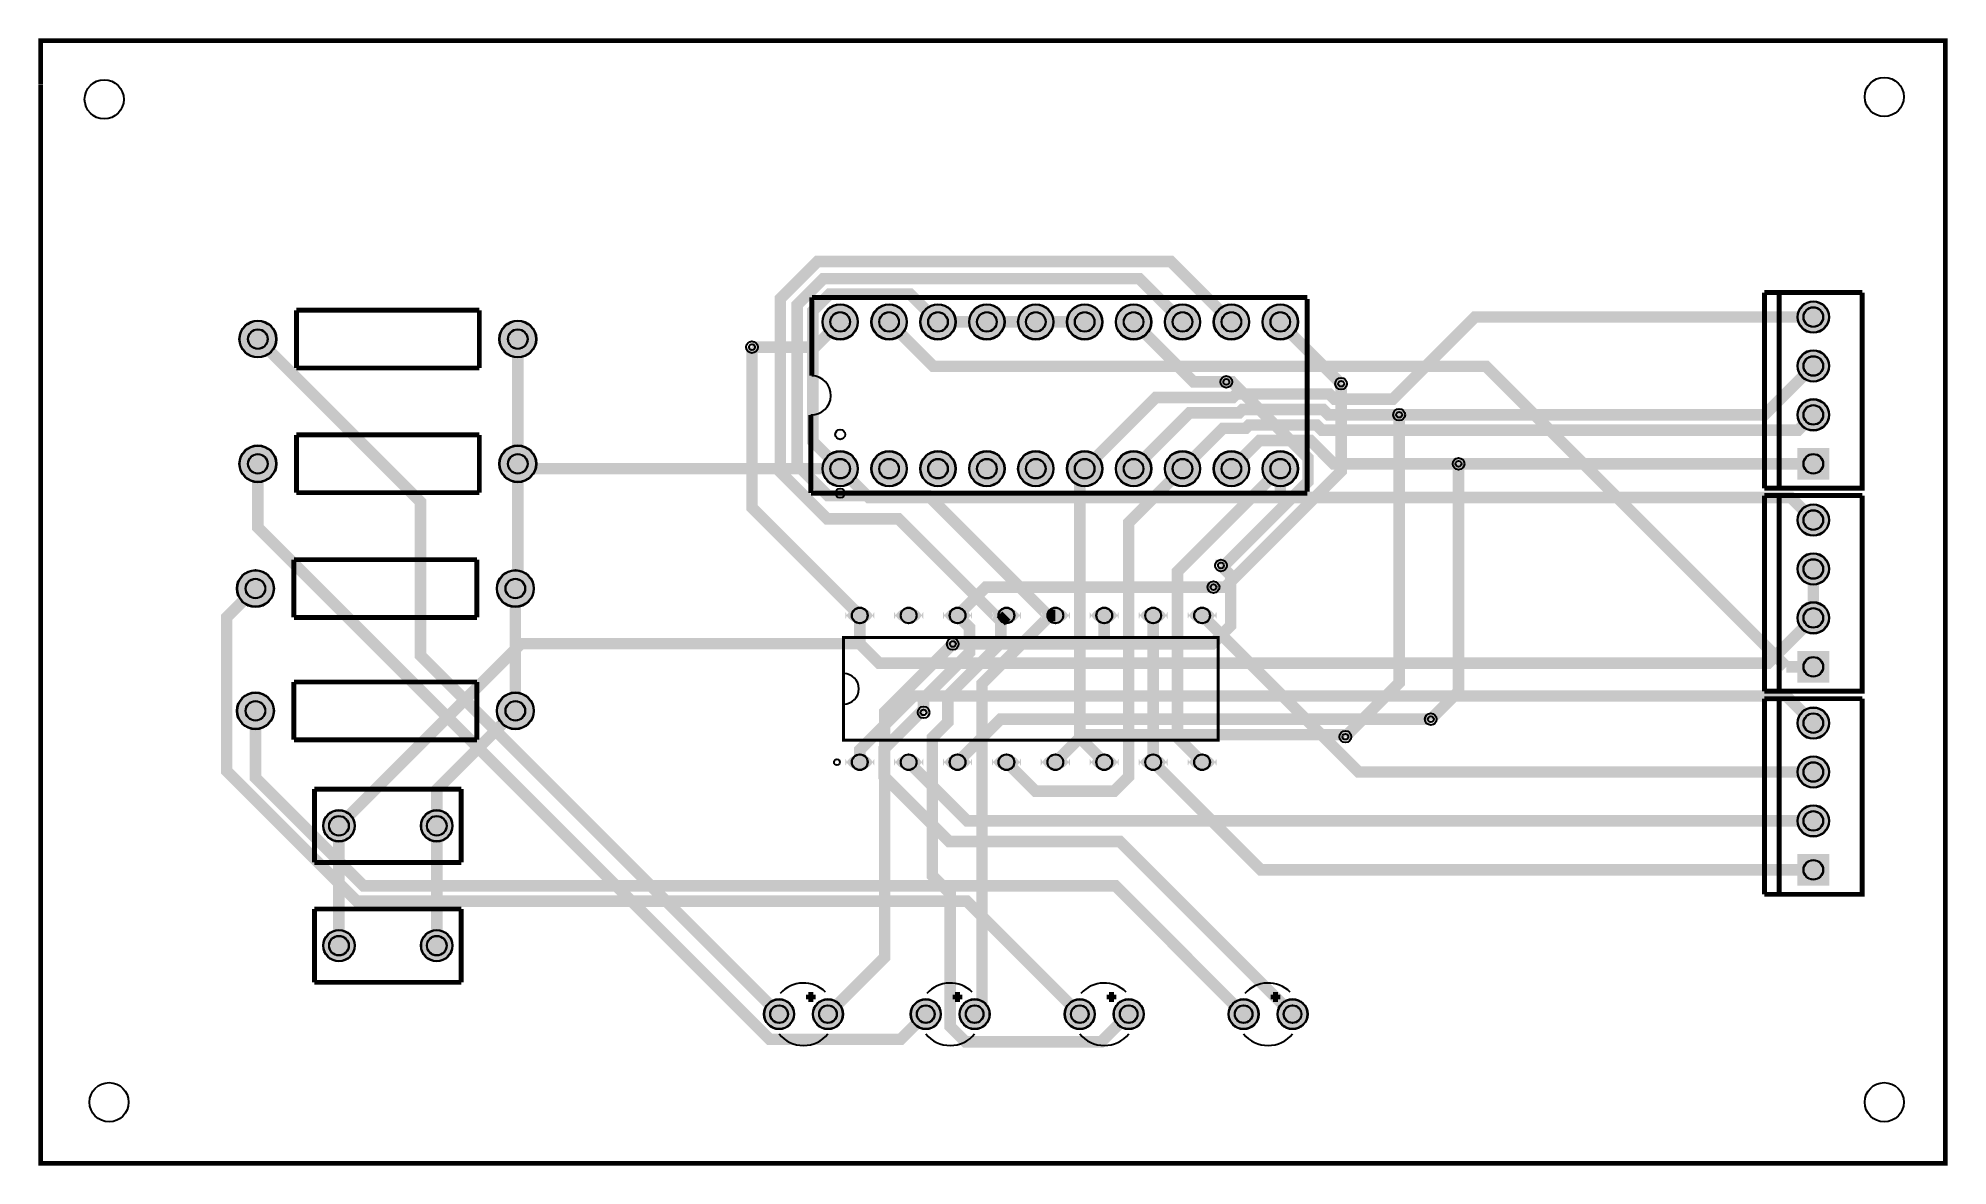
# Model space of a CAD drawing. Header units: millimetres. Extents: x -6.9 to 92.3, y -3.6 to 55.
import ezdxf

# ---------------------------------------------------------------- set-up
doc = ezdxf.new("R2010")
doc.units = ezdxf.units.MM
for name, color, linetype, true_color in [('BoardOutLine', 7, 'Continuous', 0xff00ff), ('BottomLayer', 7, 'Continuous', 0x0000ff), ('BottomSolderMaskLayer', 7, 'Continuous', 0xaa00ff), ('Document', 7, 'Continuous', 0xffffff), ('Hole', 7, 'Continuous', 0x222222), ('Multi-Layer', 7, 'Continuous', 0xc0c0c0), ('TopLayer', 7, 'Continuous', 0xff0000), ('TopSilkLayer', 7, 'Continuous', 0xffcc00), ('TopSolderMaskLayer', 7, 'Continuous', 0x800080)]:
    doc.layers.add(name, color=color, linetype=linetype, true_color=true_color)

msp = doc.modelspace()

# ---------------------------------------------------------------- hatches: boundary and pattern name
at = {"layer": 'BottomSolderMaskLayer'}
for points in [[(33.872601799999885, 40.259000000000015, 1), (35.72339819999989, 40.259000000000015, 1)], [(36.412601800000076, 40.259000000000015, 1), (38.26339820000008, 40.259000000000015, 1)], [(38.95260180000004, 40.259000000000015, 1), (40.803398200000046, 40.259000000000015, 1)], [(41.4926018, 40.259000000000015, 1), (43.34339820000001, 40.259000000000015, 1)], [(44.032601799999966, 40.259000000000015, 1), (45.883398199999974, 40.259000000000015, 1)], [(46.57260179999993, 40.259000000000015, 1), (48.42339819999994, 40.259000000000015, 1)], [(49.112601799999894, 40.259000000000015, 1), (50.9633981999999, 40.259000000000015, 1)], [(51.65260179999986, 40.259000000000015, 1), (53.503398199999864, 40.259000000000015, 1)], [(54.19260180000005, 40.259000000000015, 1), (56.043398200000055, 40.259000000000015, 1)], [(56.73260180000001, 40.259000000000015, 1), (58.58339820000002, 40.259000000000015, 1)], [(84.51860159999994, 40.513000000000034, 1), (86.16939839999993, 40.513000000000034, 1)], [(3.5877500000001232, 39.370000000000005, 1), (5.518150000000124, 39.370000000000005, 1)], [(17.08784999999987, 39.370000000000005, 1), (19.01824999999987, 39.370000000000005, 1)], [(84.51860159999994, 37.97300000000007, 1), (86.16939839999993, 37.97300000000007, 1)], [(84.51860159999994, 35.43299999999999, 1), (86.16939839999993, 35.43299999999999, 1)], [(3.5877500000001232, 32.89300000000003, 1), (5.518150000000124, 32.89300000000003, 1)], [(17.08784999999987, 32.89300000000003, 1), (19.01824999999987, 32.89300000000003, 1)], [(33.872601799999885, 32.63900000000001, 1), (35.72339819999989, 32.63900000000001, 1)], [(36.412601800000076, 32.63900000000001, 1), (38.26339820000008, 32.63900000000001, 1)], [(38.95260180000004, 32.63900000000001, 1), (40.803398200000046, 32.63900000000001, 1)], [(41.4926018, 32.63900000000001, 1), (43.34339820000001, 32.63900000000001, 1)], [(44.032601799999966, 32.63900000000001, 1), (45.883398199999974, 32.63900000000001, 1)], [(46.57260179999993, 32.63900000000001, 1), (48.42339819999994, 32.63900000000001, 1)], [(49.112601799999894, 32.63900000000001, 1), (50.9633981999999, 32.63900000000001, 1)], [(51.65260179999986, 32.63900000000001, 1), (53.503398199999864, 32.63900000000001, 1)], [(54.19260180000005, 32.63900000000001, 1), (56.043398200000055, 32.63900000000001, 1)], [(56.73260180000001, 32.63900000000001, 1), (58.58339820000002, 32.63900000000001, 1)], [(84.5186015999999, 32.06760159999999), (84.5186015999999, 33.71839840000007), (86.16939839999998, 33.71839840000007), (86.16939839999998, 32.06760159999999)], [(84.51860159999994, 29.972000000000094, 1), (86.16939839999993, 29.972000000000094, 1)], [(84.51860159999994, 27.432000000000016, 1), (86.16939839999993, 27.432000000000016, 1)], [(3.460749999999943, 26.416000000000054, 1), (5.391149999999944, 26.416000000000054, 1)], [(16.96084999999992, 26.416000000000054, 1), (18.891249999999918, 26.416000000000054, 1)], [(36.56939599999996, 25.206579000000033, -0.7853981633974483), (35.05860399999997, 25.206579000000033), (35.05860399999997, 24.83142100000009, -0.7853981633974483), (36.56939599999996, 24.83142100000009)], [(39.109395999999926, 25.206579000000033, -0.7853981633974483), (37.59860399999993, 25.206579000000033), (37.59860399999993, 24.83142100000009, -0.7853981633974483), (39.109395999999926, 24.83142100000009)], [(41.64939599999989, 25.206579000000033, -0.7853981633974483), (40.138603999999894, 25.206579000000033), (40.138603999999894, 24.83142100000009, -0.7853981633974483), (41.64939599999989, 24.83142100000009)], [(44.18939600000008, 25.206579000000033, -0.7853981633974483), (42.678604000000085, 25.206579000000033), (42.678604000000085, 24.83142100000009, -0.7853981633974483), (44.18939600000008, 24.83142100000009)], [(46.729396000000044, 25.206579000000033, -0.7853981633974483), (45.21860400000005, 25.206579000000033), (45.21860400000005, 24.83142100000009, -0.7853981633974483), (46.729396000000044, 24.83142100000009)], [(49.26939600000001, 25.206579000000033, -0.7853981633974483), (47.75860400000001, 25.206579000000033), (47.75860400000001, 24.83142100000009, -0.7853981633974483), (49.26939600000001, 24.83142100000009)], [(51.80939599999997, 25.206579000000033, -0.7853981633974483), (50.298603999999976, 25.206579000000033), (50.298603999999976, 24.83142100000009, -0.7853981633974483), (51.80939599999997, 24.83142100000009)], [(54.349395999999935, 25.206579000000033, -0.7853981633974483), (52.83860399999994, 25.206579000000033), (52.83860399999994, 24.83142100000009, -0.7853981633974483), (54.349395999999935, 24.83142100000009)], [(84.51860159999994, 24.892000000000053, 1), (86.16939839999993, 24.892000000000053, 1)], [(84.5186015999999, 21.52660160000005), (84.5186015999999, 23.177398400000015), (86.16939839999998, 23.177398400000015), (86.16939839999998, 21.52660160000005)], [(3.460749999999943, 20.06600000000003, 1), (5.391149999999944, 20.06600000000003, 1)], [(16.96084999999992, 20.06600000000003, 1), (18.891249999999918, 20.06600000000003, 1)], [(84.51860159999994, 19.43100000000004, 1), (86.16939839999993, 19.43100000000004, 1)], [(36.56939599999996, 17.58657900000003, -0.7853981633974483), (35.05860399999997, 17.58657900000003), (35.05860399999997, 17.211421000000087, -0.7853981633974483), (36.56939599999996, 17.211421000000087)], [(39.109395999999926, 17.58657900000003, -0.7853981633974483), (37.59860399999993, 17.58657900000003), (37.59860399999993, 17.211421000000087, -0.7853981633974483), (39.109395999999926, 17.211421000000087)], [(41.64939599999989, 17.58657900000003, -0.7853981633974483), (40.138603999999894, 17.58657900000003), (40.138603999999894, 17.211421000000087, -0.7853981633974483), (41.64939599999989, 17.211421000000087)], [(44.18939600000008, 17.58657900000003, -0.7853981633974483), (42.678604000000085, 17.58657900000003), (42.678604000000085, 17.211421000000087, -0.7853981633974483), (44.18939600000008, 17.211421000000087)], [(46.729396000000044, 17.58657900000003, -0.7853981633974483), (45.21860400000005, 17.58657900000003), (45.21860400000005, 17.211421000000087, -0.7853981633974483), (46.729396000000044, 17.211421000000087)], [(49.26939600000001, 17.58657900000003, -0.7853981633974483), (47.75860400000001, 17.58657900000003), (47.75860400000001, 17.211421000000087, -0.7853981633974483), (49.26939600000001, 17.211421000000087)], [(51.80939599999997, 17.58657900000003, -0.7853981633974483), (50.298603999999976, 17.58657900000003), (50.298603999999976, 17.211421000000087, -0.7853981633974483), (51.80939599999997, 17.211421000000087)], [(54.349395999999935, 17.58657900000003, -0.7853981633974483), (52.83860399999994, 17.58657900000003), (52.83860399999994, 17.211421000000087, -0.7853981633974483), (54.349395999999935, 17.211421000000087)], [(84.51860159999994, 16.891000000000076, 1), (86.16939839999993, 16.891000000000076, 1)], [(7.937601600000034, 14.097000000000094, 1), (9.588398400000033, 14.097000000000094, 1)], [(13.017601599999962, 14.097000000000094, 1), (14.66839839999996, 14.097000000000094, 1)], [(84.51860159999994, 14.350999999999999, 1), (86.16939839999993, 14.350999999999999, 1)], [(84.5186015999999, 10.985601599999995), (84.5186015999999, 12.636398400000076), (86.16939839999998, 12.636398400000076), (86.16939839999998, 10.985601599999995)], [(7.937601600000034, 7.874000000000024, 1), (9.588398400000033, 7.874000000000024, 1)], [(13.017601599999962, 7.874000000000024, 1), (14.66839839999996, 7.874000000000024, 1)], [(30.835599999999936, 4.318000000000097, 1), (32.41039999999993, 4.318000000000097, 1)], [(33.3755999999999, 4.318000000000097, 1), (34.950399999999895, 4.318000000000097, 1)], [(38.455600000000054, 4.318000000000097, 1), (40.03040000000005, 4.318000000000097, 1)], [(40.99560000000002, 4.318000000000097, 1), (42.570400000000014, 4.318000000000097, 1)], [(46.45660000000003, 4.318000000000097, 1), (48.031400000000026, 4.318000000000097, 1)], [(48.996599999999994, 4.318000000000097, 1), (50.57139999999999, 4.318000000000097, 1)], [(54.965600000000045, 4.318000000000097, 1), (56.54040000000004, 4.318000000000097, 1)], [(57.50560000000001, 4.318000000000097, 1), (59.080400000000004, 4.318000000000097, 1)]]:
    msp.add_hatch(color=256, dxfattribs=at).paths.add_polyline_path(points)
at = {"layer": 'Multi-Layer'}
for points in [[(33.89800179999989, 40.259000000000015, 1), (35.69799819999989, 40.259000000000015, 1)], [(36.43800180000008, 40.259000000000015, 1), (38.23799820000008, 40.259000000000015, 1)], [(38.978001800000044, 40.259000000000015, 1), (40.77799820000004, 40.259000000000015, 1)], [(41.51800180000001, 40.259000000000015, 1), (43.317998200000005, 40.259000000000015, 1)], [(44.05800179999997, 40.259000000000015, 1), (45.85799819999997, 40.259000000000015, 1)], [(46.598001799999935, 40.259000000000015, 1), (48.39799819999993, 40.259000000000015, 1)], [(49.1380017999999, 40.259000000000015, 1), (50.937998199999896, 40.259000000000015, 1)], [(51.67800179999986, 40.259000000000015, 1), (53.47799819999986, 40.259000000000015, 1)], [(54.21800180000005, 40.259000000000015, 1), (56.01799820000005, 40.259000000000015, 1)], [(56.75800180000002, 40.259000000000015, 1), (58.557998200000014, 40.259000000000015, 1)], [(84.54400159999993, 40.513000000000034, 1), (86.14399839999994, 40.513000000000034, 1)], [(3.6131500000001235, 39.370000000000005, 1), (5.4927500000001235, 39.370000000000005, 1)], [(17.11324999999987, 39.370000000000005, 1), (18.992849999999873, 39.370000000000005, 1)], [(84.54400159999993, 37.97300000000007, 1), (86.14399839999994, 37.97300000000007, 1)], [(84.54400159999993, 35.43299999999999, 1), (86.14399839999994, 35.43299999999999, 1)], [(3.6131500000001235, 32.89300000000003, 1), (5.4927500000001235, 32.89300000000003, 1)], [(17.11324999999987, 32.89300000000003, 1), (18.992849999999873, 32.89300000000003, 1)], [(33.89800179999989, 32.63900000000001, 1), (35.69799819999989, 32.63900000000001, 1)], [(36.43800180000008, 32.63900000000001, 1), (38.23799820000008, 32.63900000000001, 1)], [(38.978001800000044, 32.63900000000001, 1), (40.77799820000004, 32.63900000000001, 1)], [(41.51800180000001, 32.63900000000001, 1), (43.317998200000005, 32.63900000000001, 1)], [(44.05800179999997, 32.63900000000001, 1), (45.85799819999997, 32.63900000000001, 1)], [(46.598001799999935, 32.63900000000001, 1), (48.39799819999993, 32.63900000000001, 1)], [(49.1380017999999, 32.63900000000001, 1), (50.937998199999896, 32.63900000000001, 1)], [(51.67800179999986, 32.63900000000001, 1), (53.47799819999986, 32.63900000000001, 1)], [(54.21800180000005, 32.63900000000001, 1), (56.01799820000005, 32.63900000000001, 1)], [(56.75800180000002, 32.63900000000001, 1), (58.557998200000014, 32.63900000000001, 1)], [(84.54400160000012, 32.09300159999998), (84.54400160000012, 33.69299840000008), (86.14399839999999, 33.69299840000008), (86.14399839999999, 32.09300159999998)], [(84.54400159999993, 29.972000000000094, 1), (86.14399839999994, 29.972000000000094, 1)], [(84.54400159999993, 27.432000000000016, 1), (86.14399839999994, 27.432000000000016, 1)], [(3.4861499999999435, 26.416000000000054, 1), (5.365749999999943, 26.416000000000054, 1)], [(16.986249999999917, 26.416000000000054, 1), (18.86584999999992, 26.416000000000054, 1)], [(36.543995999999964, 25.201499000000013, -0.7853981633974483), (35.084003999999965, 25.201499000000013), (35.084003999999965, 24.836501000000112, -0.7853981633974483), (36.543995999999964, 24.836501000000112)], [(39.08399599999993, 25.201499000000013, -0.7853981633974483), (37.62400399999993, 25.201499000000013), (37.62400399999993, 24.836501000000112, -0.7853981633974483), (39.08399599999993, 24.836501000000112)], [(41.62399599999989, 25.201499000000013, -0.7853981633974483), (40.16400399999989, 25.201499000000013), (40.16400399999989, 24.836501000000112, -0.7853981633974483), (41.62399599999989, 24.836501000000112)], [(44.16399600000008, 25.201499000000013, -0.7853981633974483), (42.70400400000008, 25.201499000000013), (42.70400400000008, 24.836501000000112, -0.7853981633974483), (44.16399600000008, 24.836501000000112)], [(46.703996000000046, 25.201499000000013, -0.7853981633974483), (45.24400400000005, 25.201499000000013), (45.24400400000005, 24.836501000000112, -0.7853981633974483), (46.703996000000046, 24.836501000000112)], [(49.24399600000001, 25.201499000000013, -0.7853981633974483), (47.78400400000001, 25.201499000000013), (47.78400400000001, 24.836501000000112, -0.7853981633974483), (49.24399600000001, 24.836501000000112)], [(51.78399599999997, 25.201499000000013, -0.7853981633974483), (50.324003999999974, 25.201499000000013), (50.324003999999974, 24.836501000000112, -0.7853981633974483), (51.78399599999997, 24.836501000000112)], [(54.32399599999994, 25.201499000000013, -0.7853981633974483), (52.86400399999994, 25.201499000000013), (52.86400399999994, 24.836501000000112, -0.7853981633974483), (54.32399599999994, 24.836501000000112)], [(84.54400159999993, 24.892000000000053, 1), (86.14399839999994, 24.892000000000053, 1)], [(84.54400160000012, 21.55200160000004), (84.54400160000012, 23.15199840000014), (86.14399839999999, 23.15199840000014), (86.14399839999999, 21.55200160000004)], [(3.4861499999999435, 20.06600000000003, 1), (5.365749999999943, 20.06600000000003, 1)], [(16.986249999999917, 20.06600000000003, 1), (18.86584999999992, 20.06600000000003, 1)], [(84.54400159999993, 19.43100000000004, 1), (86.14399839999994, 19.43100000000004, 1)], [(36.543995999999964, 17.581499000000008, -0.7853981633974483), (35.084003999999965, 17.581499000000008), (35.084003999999965, 17.216501000000108, -0.7853981633974483), (36.543995999999964, 17.216501000000108)], [(39.08399599999993, 17.581499000000008, -0.7853981633974483), (37.62400399999993, 17.581499000000008), (37.62400399999993, 17.216501000000108, -0.7853981633974483), (39.08399599999993, 17.216501000000108)], [(41.62399599999989, 17.581499000000008, -0.7853981633974483), (40.16400399999989, 17.581499000000008), (40.16400399999989, 17.216501000000108, -0.7853981633974483), (41.62399599999989, 17.216501000000108)], [(44.16399600000008, 17.581499000000008, -0.7853981633974483), (42.70400400000008, 17.581499000000008), (42.70400400000008, 17.216501000000108, -0.7853981633974483), (44.16399600000008, 17.216501000000108)], [(46.703996000000046, 17.581499000000008, -0.7853981633974483), (45.24400400000005, 17.581499000000008), (45.24400400000005, 17.216501000000108, -0.7853981633974483), (46.703996000000046, 17.216501000000108)], [(49.24399600000001, 17.581499000000008, -0.7853981633974483), (47.78400400000001, 17.581499000000008), (47.78400400000001, 17.216501000000108, -0.7853981633974483), (49.24399600000001, 17.216501000000108)], [(51.78399599999997, 17.581499000000008, -0.7853981633974483), (50.324003999999974, 17.581499000000008), (50.324003999999974, 17.216501000000108, -0.7853981633974483), (51.78399599999997, 17.216501000000108)], [(54.32399599999994, 17.581499000000008, -0.7853981633974483), (52.86400399999994, 17.581499000000008), (52.86400399999994, 17.216501000000108, -0.7853981633974483), (54.32399599999994, 17.216501000000108)], [(84.54400159999993, 16.891000000000076, 1), (86.14399839999994, 16.891000000000076, 1)], [(7.963001600000034, 14.097000000000094, 1), (9.562998400000033, 14.097000000000094, 1)], [(13.043001599999961, 14.097000000000094, 1), (14.64299839999996, 14.097000000000094, 1)], [(84.54400159999993, 14.350999999999999, 1), (86.14399839999994, 14.350999999999999, 1)], [(84.54400160000012, 11.011001599999986), (84.54400160000012, 12.610998400000085), (86.14399839999999, 12.610998400000085), (86.14399839999999, 11.011001599999986)], [(7.963001600000034, 7.874000000000024, 1), (9.562998400000033, 7.874000000000024, 1)], [(13.043001599999961, 7.874000000000024, 1), (14.64299839999996, 7.874000000000024, 1)], [(30.860999999999933, 4.318000000000097, 1), (32.384999999999934, 4.318000000000097, 1)], [(33.4009999999999, 4.318000000000097, 1), (34.9249999999999, 4.318000000000097, 1)], [(38.48100000000005, 4.318000000000097, 1), (40.00500000000005, 4.318000000000097, 1)], [(41.021000000000015, 4.318000000000097, 1), (42.545000000000016, 4.318000000000097, 1)], [(46.48200000000003, 4.318000000000097, 1), (48.00600000000003, 4.318000000000097, 1)], [(49.02199999999999, 4.318000000000097, 1), (50.54599999999999, 4.318000000000097, 1)], [(54.99100000000004, 4.318000000000097, 1), (56.51500000000004, 4.318000000000097, 1)], [(57.531000000000006, 4.318000000000097, 1), (59.05500000000001, 4.318000000000097, 1)]]:
    msp.add_hatch(color=256, dxfattribs=at).paths.add_polyline_path(points)
at = {"layer": 'TopSolderMaskLayer'}
for points in [[(33.872601799999885, 40.259000000000015, 1), (35.72339819999989, 40.259000000000015, 1)], [(36.412601800000076, 40.259000000000015, 1), (38.26339820000008, 40.259000000000015, 1)], [(38.95260180000004, 40.259000000000015, 1), (40.803398200000046, 40.259000000000015, 1)], [(41.4926018, 40.259000000000015, 1), (43.34339820000001, 40.259000000000015, 1)], [(44.032601799999966, 40.259000000000015, 1), (45.883398199999974, 40.259000000000015, 1)], [(46.57260179999993, 40.259000000000015, 1), (48.42339819999994, 40.259000000000015, 1)], [(49.112601799999894, 40.259000000000015, 1), (50.9633981999999, 40.259000000000015, 1)], [(51.65260179999986, 40.259000000000015, 1), (53.503398199999864, 40.259000000000015, 1)], [(54.19260180000005, 40.259000000000015, 1), (56.043398200000055, 40.259000000000015, 1)], [(56.73260180000001, 40.259000000000015, 1), (58.58339820000002, 40.259000000000015, 1)], [(84.51860159999994, 40.513000000000034, 1), (86.16939839999993, 40.513000000000034, 1)], [(3.5877500000001232, 39.370000000000005, 1), (5.518150000000124, 39.370000000000005, 1)], [(17.08784999999987, 39.370000000000005, 1), (19.01824999999987, 39.370000000000005, 1)], [(84.51860159999994, 37.97300000000007, 1), (86.16939839999993, 37.97300000000007, 1)], [(84.51860159999994, 35.43299999999999, 1), (86.16939839999993, 35.43299999999999, 1)], [(3.5877500000001232, 32.89300000000003, 1), (5.518150000000124, 32.89300000000003, 1)], [(17.08784999999987, 32.89300000000003, 1), (19.01824999999987, 32.89300000000003, 1)], [(33.872601799999885, 32.63900000000001, 1), (35.72339819999989, 32.63900000000001, 1)], [(36.412601800000076, 32.63900000000001, 1), (38.26339820000008, 32.63900000000001, 1)], [(38.95260180000004, 32.63900000000001, 1), (40.803398200000046, 32.63900000000001, 1)], [(41.4926018, 32.63900000000001, 1), (43.34339820000001, 32.63900000000001, 1)], [(44.032601799999966, 32.63900000000001, 1), (45.883398199999974, 32.63900000000001, 1)], [(46.57260179999993, 32.63900000000001, 1), (48.42339819999994, 32.63900000000001, 1)], [(49.112601799999894, 32.63900000000001, 1), (50.9633981999999, 32.63900000000001, 1)], [(51.65260179999986, 32.63900000000001, 1), (53.503398199999864, 32.63900000000001, 1)], [(54.19260180000005, 32.63900000000001, 1), (56.043398200000055, 32.63900000000001, 1)], [(56.73260180000001, 32.63900000000001, 1), (58.58339820000002, 32.63900000000001, 1)], [(84.5186015999999, 32.06760159999999), (84.5186015999999, 33.71839840000007), (86.16939839999998, 33.71839840000007), (86.16939839999998, 32.06760159999999)], [(84.51860159999994, 29.972000000000094, 1), (86.16939839999993, 29.972000000000094, 1)], [(84.51860159999994, 27.432000000000016, 1), (86.16939839999993, 27.432000000000016, 1)], [(3.460749999999943, 26.416000000000054, 1), (5.391149999999944, 26.416000000000054, 1)], [(16.96084999999992, 26.416000000000054, 1), (18.891249999999918, 26.416000000000054, 1)], [(36.56939599999996, 25.206579000000033, -0.7853981633974483), (35.05860399999997, 25.206579000000033), (35.05860399999997, 24.83142100000009, -0.7853981633974483), (36.56939599999996, 24.83142100000009)], [(39.109395999999926, 25.206579000000033, -0.7853981633974483), (37.59860399999993, 25.206579000000033), (37.59860399999993, 24.83142100000009, -0.7853981633974483), (39.109395999999926, 24.83142100000009)], [(41.64939599999989, 25.206579000000033, -0.7853981633974483), (40.138603999999894, 25.206579000000033), (40.138603999999894, 24.83142100000009, -0.7853981633974483), (41.64939599999989, 24.83142100000009)], [(44.18939600000008, 25.206579000000033, -0.7853981633974483), (42.678604000000085, 25.206579000000033), (42.678604000000085, 24.83142100000009, -0.7853981633974483), (44.18939600000008, 24.83142100000009)], [(46.729396000000044, 25.206579000000033, -0.7853981633974483), (45.21860400000005, 25.206579000000033), (45.21860400000005, 24.83142100000009, -0.7853981633974483), (46.729396000000044, 24.83142100000009)], [(49.26939600000001, 25.206579000000033, -0.7853981633974483), (47.75860400000001, 25.206579000000033), (47.75860400000001, 24.83142100000009, -0.7853981633974483), (49.26939600000001, 24.83142100000009)], [(51.80939599999997, 25.206579000000033, -0.7853981633974483), (50.298603999999976, 25.206579000000033), (50.298603999999976, 24.83142100000009, -0.7853981633974483), (51.80939599999997, 24.83142100000009)], [(54.349395999999935, 25.206579000000033, -0.7853981633974483), (52.83860399999994, 25.206579000000033), (52.83860399999994, 24.83142100000009, -0.7853981633974483), (54.349395999999935, 24.83142100000009)], [(84.51860159999994, 24.892000000000053, 1), (86.16939839999993, 24.892000000000053, 1)], [(84.5186015999999, 21.52660160000005), (84.5186015999999, 23.177398400000015), (86.16939839999998, 23.177398400000015), (86.16939839999998, 21.52660160000005)], [(3.460749999999943, 20.06600000000003, 1), (5.391149999999944, 20.06600000000003, 1)], [(16.96084999999992, 20.06600000000003, 1), (18.891249999999918, 20.06600000000003, 1)], [(84.51860159999994, 19.43100000000004, 1), (86.16939839999993, 19.43100000000004, 1)], [(36.56939599999996, 17.58657900000003, -0.7853981633974483), (35.05860399999997, 17.58657900000003), (35.05860399999997, 17.211421000000087, -0.7853981633974483), (36.56939599999996, 17.211421000000087)], [(39.109395999999926, 17.58657900000003, -0.7853981633974483), (37.59860399999993, 17.58657900000003), (37.59860399999993, 17.211421000000087, -0.7853981633974483), (39.109395999999926, 17.211421000000087)], [(41.64939599999989, 17.58657900000003, -0.7853981633974483), (40.138603999999894, 17.58657900000003), (40.138603999999894, 17.211421000000087, -0.7853981633974483), (41.64939599999989, 17.211421000000087)], [(44.18939600000008, 17.58657900000003, -0.7853981633974483), (42.678604000000085, 17.58657900000003), (42.678604000000085, 17.211421000000087, -0.7853981633974483), (44.18939600000008, 17.211421000000087)], [(46.729396000000044, 17.58657900000003, -0.7853981633974483), (45.21860400000005, 17.58657900000003), (45.21860400000005, 17.211421000000087, -0.7853981633974483), (46.729396000000044, 17.211421000000087)], [(49.26939600000001, 17.58657900000003, -0.7853981633974483), (47.75860400000001, 17.58657900000003), (47.75860400000001, 17.211421000000087, -0.7853981633974483), (49.26939600000001, 17.211421000000087)], [(51.80939599999997, 17.58657900000003, -0.7853981633974483), (50.298603999999976, 17.58657900000003), (50.298603999999976, 17.211421000000087, -0.7853981633974483), (51.80939599999997, 17.211421000000087)], [(54.349395999999935, 17.58657900000003, -0.7853981633974483), (52.83860399999994, 17.58657900000003), (52.83860399999994, 17.211421000000087, -0.7853981633974483), (54.349395999999935, 17.211421000000087)], [(84.51860159999994, 16.891000000000076, 1), (86.16939839999993, 16.891000000000076, 1)], [(7.937601600000034, 14.097000000000094, 1), (9.588398400000033, 14.097000000000094, 1)], [(13.017601599999962, 14.097000000000094, 1), (14.66839839999996, 14.097000000000094, 1)], [(84.51860159999994, 14.350999999999999, 1), (86.16939839999993, 14.350999999999999, 1)], [(84.5186015999999, 10.985601599999995), (84.5186015999999, 12.636398400000076), (86.16939839999998, 12.636398400000076), (86.16939839999998, 10.985601599999995)], [(7.937601600000034, 7.874000000000024, 1), (9.588398400000033, 7.874000000000024, 1)], [(13.017601599999962, 7.874000000000024, 1), (14.66839839999996, 7.874000000000024, 1)], [(30.835599999999936, 4.318000000000097, 1), (32.41039999999993, 4.318000000000097, 1)], [(33.3755999999999, 4.318000000000097, 1), (34.950399999999895, 4.318000000000097, 1)], [(38.455600000000054, 4.318000000000097, 1), (40.03040000000005, 4.318000000000097, 1)], [(40.99560000000002, 4.318000000000097, 1), (42.570400000000014, 4.318000000000097, 1)], [(46.45660000000003, 4.318000000000097, 1), (48.031400000000026, 4.318000000000097, 1)], [(48.996599999999994, 4.318000000000097, 1), (50.57139999999999, 4.318000000000097, 1)], [(54.965600000000045, 4.318000000000097, 1), (56.54040000000004, 4.318000000000097, 1)], [(57.50560000000001, 4.318000000000097, 1), (59.080400000000004, 4.318000000000097, 1)]]:
    msp.add_hatch(color=256, dxfattribs=at).paths.add_polyline_path(points)

# ---------------------------------------------------------------- linework, layer by layer
at = {"layer": 'BoardOutLine', "const_width": 0.254}
msp.add_lwpolyline([(-6.7309999999999945, 52.57800000000009), (-6.7309999999999945, 54.86400000000003), (92.20199999999988, 54.86400000000003), (92.20199999999988, -3.4289999999999736), (-6.7309999999999945, -3.4289999999999736), (-6.7309999999999945, 52.555114600000024)], dxfattribs=at)
at = {"layer": 'BottomLayer', "const_width": 0.5999988}
for points in [[(43.138344000000075, 24.723343999999997), (37.82796599999995, 30.03372200000001), (34.12794799999995, 30.03372200000001), (31.687515999999846, 32.47415400000011), (31.687515999999846, 41.46626200000003), (33.61639200000002, 43.39513800000009), (51.98186199999998, 43.39513800000009), (55.11800000000005, 40.259000000000015)], [(52.57799999999986, 40.259000000000015), (50.329591999999934, 42.507408000000055), (33.91865199999995, 42.507408000000055), (32.56940399999996, 41.158160000000066), (32.56940399999996, 32.84143800000004), (34.174175999999875, 31.236666000000014), (39.38143000000002, 31.236666000000014), (45.59909600000003, 25.019000000000005)], [(39.87800000000004, 40.259000000000015), (38.43248600000004, 41.70451400000002), (34.25088399999993, 41.70451400000002), (33.37229799999989, 40.82592800000009), (33.37229799999989, 34.06470200000001), (34.79799999999989, 32.63900000000001)], [(83.94242799999995, 22.35200000000009), (68.34022399999992, 37.954204000000004), (39.642795999999976, 37.954204000000004), (37.33800000000008, 40.259000000000015)], [(4.5529500000001235, 39.370000000000005), (12.99590999999998, 30.927040000000147), (12.99590999999998, 22.94509000000005), (31.622999999999934, 4.318000000000097)], [(18.05304999999987, 32.89300000000003), (18.05304999999987, 39.370000000000005)], [(35.813999999999965, 25.019000000000005), (30.216855999999893, 30.616144000000077), (30.216855999999893, 38.947852000000125)], [(54.18709000000001, 26.487120000000118), (54.789323999999965, 26.487120000000118), (60.81674399999986, 32.514540000000125), (60.81674399999986, 37.05123400000002)], [(54.854602, 37.14699200000007), (55.151273999999944, 37.14699200000007), (59.09792600000003, 33.2003400000001), (59.09792600000003, 31.965646000000106), (54.74716000000001, 27.61487999999997), (54.57570999999996, 27.61487999999997), (54.57570999999996, 27.614626000000044)], [(63.83019999999999, 35.44112800000005), (63.83019999999999, 21.5140540000001), (61.038740000000075, 18.722593999999958)], [(4.5529500000001235, 32.89300000000003), (4.5529500000001235, 29.59049200000004), (31.13557400000002, 3.0078680000000304), (37.932867999999985, 3.0078680000000304), (39.24300000000005, 4.318000000000097)], [(17.92604999999992, 26.416000000000054), (18.05304999999987, 26.543000000000006), (18.05304999999987, 32.89300000000003)], [(43.43400000000008, 17.399), (44.937425999999846, 15.895574000000124), (49.02860399999997, 15.895574000000124), (49.78399999999999, 16.65097000000003), (49.78399999999999, 29.845000000000027), (52.57799999999986, 32.63900000000001)], [(48.51400000000001, 17.399), (47.24400000000003, 18.669000000000096), (47.24400000000003, 32.38499999999999), (47.497999999999934, 32.63900000000001)], [(57.658000000000015, 32.63900000000001), (52.323999999999955, 27.305000000000064), (52.323999999999955, 18.669000000000096), (53.59399999999994, 17.399)], [(66.91604599999994, 32.89300000000003), (66.91579200000012, 32.89300000000003), (66.91579200000012, 21.07438000000002), (65.47332599999993, 19.63191400000005)], [(85.34399999999994, 27.432000000000016), (85.34399999999994, 24.892000000000053)], [(17.92604999999992, 20.06600000000003), (17.92604999999992, 26.416000000000054)], [(40.89399999999989, 25.019000000000005), (41.51553799999999, 24.39746200000002), (41.51553799999999, 23.10053800000003), (39.12997000000007, 20.714969999999994), (39.12997000000007, 19.985736000000088)], [(49.78399999999999, 4.318000000000097), (48.3514399999998, 2.8854400000001306), (41.29887599999995, 2.8854400000001306), (40.513000000000034, 3.671316000000047), (40.513000000000034, 10.580878000000098), (39.586408000000006, 11.507470000000012), (39.586408000000006, 18.669762000000105), (40.38930199999993, 19.472656000000143), (40.38930199999993, 20.839176000000066), (43.138344000000075, 23.588218000000097), (43.138344000000075, 24.723343999999997)], [(41.783000000000015, 4.318000000000097), (42.163999999999874, 4.699000000000069), (42.163999999999874, 21.478747999999996), (45.59909600000003, 24.91384400000004), (45.59909600000003, 25.019000000000005)], [(43.43400000000008, 25.019000000000005), (43.138344000000075, 24.723343999999997)], [(45.59909600000003, 25.019000000000005), (45.974000000000046, 25.019000000000005)], [(51.053999999999974, 25.019000000000005), (51.053999999999974, 17.399)], [(85.34399999999994, 16.891000000000076), (61.721999999999866, 16.891000000000076), (53.59399999999994, 25.019000000000005)], [(34.1629999999999, 4.318000000000097), (37.10812999999996, 7.2631300000000465), (37.10812999999996, 19.999198000000092), (40.64685799999995, 23.53792599999997)], [(85.34399999999994, 22.35200000000009), (83.94242799999995, 22.35200000000009)], [(85.34399999999994, 11.811000000000035), (56.64199999999994, 11.811000000000035), (51.053999999999974, 17.399)], [(8.763000000000034, 14.097000000000094), (8.763000000000034, 7.874000000000024)], [(13.842999999999961, 7.874000000000024), (13.842999999999961, 14.097000000000094)]]:
    msp.add_lwpolyline(points, dxfattribs=at)
at = {"layer": 'BottomSolderMaskLayer'}
for centre, radius in [((34.79799999999989, 40.259000000000015), 0.9253982000000001), ((34.79799999999989, 40.259000000000015), 0.5141101111111112), ((37.33800000000008, 40.259000000000015), 0.9253982000000001), ((37.33800000000008, 40.259000000000015), 0.5141101111111112), ((39.87800000000004, 40.259000000000015), 0.9253982000000001), ((39.87800000000004, 40.259000000000015), 0.5141101111111112), ((42.418000000000006, 40.259000000000015), 0.9253982000000001), ((42.418000000000006, 40.259000000000015), 0.5141101111111112), ((44.95799999999997, 40.259000000000015), 0.9253982000000001), ((44.95799999999997, 40.259000000000015), 0.5141101111111112), ((47.497999999999934, 40.259000000000015), 0.9253982000000001), ((47.497999999999934, 40.259000000000015), 0.5141101111111112), ((50.0379999999999, 40.259000000000015), 0.9253982000000001), ((50.0379999999999, 40.259000000000015), 0.5141101111111112), ((52.57799999999986, 40.259000000000015), 0.9253982000000001), ((52.57799999999986, 40.259000000000015), 0.5141101111111112), ((55.11800000000005, 40.259000000000015), 0.9253982000000001), ((55.11800000000005, 40.259000000000015), 0.5141101111111112), ((57.658000000000015, 40.259000000000015), 0.9253982000000001), ((57.658000000000015, 40.259000000000015), 0.5141101111111112), ((85.34399999999994, 40.513000000000034), 0.8253983999999999), ((85.34399999999994, 40.513000000000034), 0.5158739999999999), ((4.5529500000001235, 39.370000000000005), 0.9652000000000001), ((4.55300079999995, 39.370000000000005), 0.5135124864864864), ((18.05304999999987, 39.370000000000005), 0.9652000000000001), ((18.052999200000045, 39.370000000000005), 0.5135124864864864), ((85.34399999999994, 37.97300000000007), 0.8253983999999999), ((85.34399999999994, 37.97300000000007), 0.5158739999999999), ((85.34399999999994, 35.43299999999999), 0.8253983999999999), ((85.34399999999994, 35.43299999999999), 0.5158739999999999), ((4.5529500000001235, 32.89300000000003), 0.9652000000000001), ((18.05304999999987, 32.89300000000003), 0.9652000000000001), ((4.55300079999995, 32.89300000000003), 0.5135124864864864), ((18.052999200000045, 32.89300000000003), 0.5135124864864864), ((34.79799999999989, 32.63900000000001), 0.9253982000000001), ((34.79799999999989, 32.63900000000001), 0.5141101111111112), ((37.33800000000008, 32.63900000000001), 0.9253982000000001), ((37.33800000000008, 32.63900000000001), 0.5141101111111112), ((39.87800000000004, 32.63900000000001), 0.9253982000000001), ((39.87800000000004, 32.63900000000001), 0.5141101111111112), ((42.418000000000006, 32.63900000000001), 0.9253982000000001), ((42.418000000000006, 32.63900000000001), 0.5141101111111112), ((44.95799999999997, 32.63900000000001), 0.9253982000000001), ((44.95799999999997, 32.63900000000001), 0.5141101111111112), ((47.497999999999934, 32.63900000000001), 0.9253982000000001), ((47.497999999999934, 32.63900000000001), 0.5141101111111112), ((50.0379999999999, 32.63900000000001), 0.9253982000000001), ((50.0379999999999, 32.63900000000001), 0.5141101111111112), ((52.57799999999986, 32.63900000000001), 0.9253982000000001), ((52.57799999999986, 32.63900000000001), 0.5141101111111112), ((55.11800000000005, 32.63900000000001), 0.9253982000000001), ((55.11800000000005, 32.63900000000001), 0.5141101111111112), ((57.658000000000015, 32.63900000000001), 0.9253982000000001), ((57.658000000000015, 32.63900000000001), 0.5141101111111112), ((85.34399999999994, 32.89300000000003), 0.5158739999999999), ((85.34399999999994, 29.972000000000094), 0.8253983999999999), ((85.34399999999994, 29.972000000000094), 0.5158739999999999), ((85.34399999999994, 27.432000000000016), 0.8253983999999999), ((85.34399999999994, 27.432000000000016), 0.5158739999999999), ((4.425949999999943, 26.416000000000054), 0.9652000000000001), ((4.426000799999997, 26.416000000000054), 0.5135124864864864), ((17.92604999999992, 26.416000000000054), 0.9652000000000001), ((17.925999199999865, 26.416000000000054), 0.5135124864864864), ((35.813999999999965, 25.019000000000005), 0.41391705664578976), ((38.35399999999993, 25.019000000000005), 0.41391705664578976), ((40.89399999999989, 25.019000000000005), 0.41391705664578976), ((43.43400000000008, 25.019000000000005), 0.41391705664578976), ((45.974000000000046, 25.019000000000005), 0.41391705664578976), ((48.51400000000001, 25.019000000000005), 0.41391705664578976), ((51.053999999999974, 25.019000000000005), 0.41391705664578976), ((53.59399999999994, 25.019000000000005), 0.41391705664578976), ((85.34399999999994, 24.892000000000053), 0.8253983999999999), ((85.34399999999994, 24.892000000000053), 0.5158739999999999), ((85.34399999999994, 22.35200000000009), 0.5158739999999999), ((4.425949999999943, 20.06600000000003), 0.9652000000000001), ((17.92604999999992, 20.06600000000003), 0.9652000000000001), ((4.426000799999997, 20.06600000000003), 0.5135124864864864), ((17.925999199999865, 20.06600000000003), 0.5135124864864864), ((85.34399999999994, 19.43100000000004), 0.8253983999999999), ((85.34399999999994, 19.43100000000004), 0.5158739999999999), ((35.813999999999965, 17.399), 0.41391705664578976), ((38.35399999999993, 17.399), 0.41391705664578976), ((40.89399999999989, 17.399), 0.41391705664578976), ((43.43400000000008, 17.399), 0.41391705664578976), ((45.974000000000046, 17.399), 0.41391705664578976), ((48.51400000000001, 17.399), 0.41391705664578976), ((51.053999999999974, 17.399), 0.41391705664578976), ((53.59399999999994, 17.399), 0.41391705664578976), ((85.34399999999994, 16.891000000000076), 0.8253983999999999), ((85.34399999999994, 16.891000000000076), 0.5158739999999999), ((8.763000000000034, 14.097000000000094), 0.8253983999999999), ((13.842999999999961, 14.097000000000094), 0.8253983999999999), ((85.34399999999994, 14.350999999999999), 0.8253983999999999), ((8.763000000000034, 14.097000000000094), 0.5158739999999999), ((13.842999999999961, 14.097000000000094), 0.5158739999999999), ((85.34399999999994, 14.350999999999999), 0.5158739999999999), ((85.34399999999994, 11.811000000000035), 0.5158739999999999), ((8.763000000000034, 7.874000000000024), 0.8253983999999999), ((8.763000000000034, 7.874000000000024), 0.5158739999999999), ((13.842999999999961, 7.874000000000024), 0.8253983999999999), ((13.842999999999961, 7.874000000000024), 0.5158739999999999), ((31.622999999999934, 4.318000000000097), 0.7873999999999999), ((34.1629999999999, 4.318000000000097), 0.7873999999999999), ((39.24300000000005, 4.318000000000097), 0.7873999999999999), ((41.783000000000015, 4.318000000000097), 0.7873999999999999), ((47.24400000000003, 4.318000000000097), 0.7873999999999999), ((49.78399999999999, 4.318000000000097), 0.7873999999999999), ((55.75300000000004, 4.318000000000097), 0.7873999999999999), ((58.293000000000006, 4.318000000000097), 0.7873999999999999), ((31.622999999999934, 4.318000000000097), 0.4650121933333333), ((34.1629999999999, 4.318000000000097), 0.4650121933333333), ((39.24300000000005, 4.318000000000097), 0.4650121933333333), ((41.783000000000015, 4.318000000000097), 0.4650121933333333), ((47.24400000000003, 4.318000000000097), 0.4650121933333333), ((49.78399999999999, 4.318000000000097), 0.4650121933333333), ((55.75300000000004, 4.318000000000097), 0.4650121933333333), ((58.293000000000006, 4.318000000000097), 0.4650121933333333)]:
    msp.add_circle(centre, radius, dxfattribs=at)
at = {"layer": 'Document'}
for centre, radius in [((34.79799999999989, 31.369000000000028), 0.249936), ((34.63162999999997, 17.399), 0.150114)]:
    msp.add_circle(centre, radius, dxfattribs=at)
at = {"layer": 'Hole'}
for centre in [(30.216855999999893, 38.947852000000125), (54.854602, 37.14699200000007), (60.81674399999986, 37.05123400000002), (63.83019999999999, 35.44112800000005), (66.91604599999994, 32.89300000000003), (54.57570999999996, 27.614626000000044), (54.18709000000001, 26.487120000000118), (40.64685799999995, 23.53792599999997), (39.12997000000007, 19.985736000000088), (61.038740000000075, 18.722593999999958), (65.47332599999993, 19.63191400000005)]:
    msp.add_circle(centre, 0.15250160000000001, dxfattribs=at)
at = {"layer": 'Multi-Layer'}
for centre, radius in [((-3.4289999999999736, 51.81600000000003), 1.016), ((89.02699999999993, 51.9430000000001), 1.016), ((34.79799999999989, 40.259000000000015), 0.8999982), ((34.79799999999989, 40.259000000000015), 0.49999899999999997), ((37.33800000000008, 40.259000000000015), 0.8999982), ((37.33800000000008, 40.259000000000015), 0.49999899999999997), ((39.87800000000004, 40.259000000000015), 0.8999982), ((39.87800000000004, 40.259000000000015), 0.49999899999999997), ((42.418000000000006, 40.259000000000015), 0.8999982), ((42.418000000000006, 40.259000000000015), 0.49999899999999997), ((44.95799999999997, 40.259000000000015), 0.8999982), ((44.95799999999997, 40.259000000000015), 0.49999899999999997), ((47.497999999999934, 40.259000000000015), 0.8999982), ((47.497999999999934, 40.259000000000015), 0.49999899999999997), ((50.0379999999999, 40.259000000000015), 0.8999982), ((50.0379999999999, 40.259000000000015), 0.49999899999999997), ((52.57799999999986, 40.259000000000015), 0.8999982), ((52.57799999999986, 40.259000000000015), 0.49999899999999997), ((55.11800000000005, 40.259000000000015), 0.8999982), ((55.11800000000005, 40.259000000000015), 0.49999899999999997), ((57.658000000000015, 40.259000000000015), 0.8999982), ((57.658000000000015, 40.259000000000015), 0.49999899999999997), ((85.34399999999994, 40.513000000000034), 0.7999984), ((85.34399999999994, 40.513000000000034), 0.49999899999999997), ((4.5529500000001235, 39.370000000000005), 0.9398000000000001), ((4.55300079999995, 39.370000000000005), 0.49999899999999997), ((18.05304999999987, 39.370000000000005), 0.9398000000000001), ((18.052999200000045, 39.370000000000005), 0.49999899999999997), ((30.216855999999893, 38.947852000000125), 0.30500320000000003), ((85.34399999999994, 37.97300000000007), 0.7999984), ((85.34399999999994, 37.97300000000007), 0.49999899999999997), ((54.854602, 37.14699200000007), 0.30500320000000003), ((60.81674399999986, 37.05123400000002), 0.30500320000000003), ((63.83019999999999, 35.44112800000005), 0.30500320000000003), ((85.34399999999994, 35.43299999999999), 0.7999984), ((85.34399999999994, 35.43299999999999), 0.49999899999999997), ((4.5529500000001235, 32.89300000000003), 0.9398000000000001), ((18.05304999999987, 32.89300000000003), 0.9398000000000001), ((4.55300079999995, 32.89300000000003), 0.49999899999999997), ((18.052999200000045, 32.89300000000003), 0.49999899999999997), ((34.79799999999989, 32.63900000000001), 0.8999982), ((34.79799999999989, 32.63900000000001), 0.49999899999999997), ((37.33800000000008, 32.63900000000001), 0.8999982), ((37.33800000000008, 32.63900000000001), 0.49999899999999997), ((39.87800000000004, 32.63900000000001), 0.8999982), ((39.87800000000004, 32.63900000000001), 0.49999899999999997), ((42.418000000000006, 32.63900000000001), 0.8999982), ((42.418000000000006, 32.63900000000001), 0.49999899999999997), ((44.95799999999997, 32.63900000000001), 0.8999982), ((44.95799999999997, 32.63900000000001), 0.49999899999999997), ((47.497999999999934, 32.63900000000001), 0.8999982), ((47.497999999999934, 32.63900000000001), 0.49999899999999997), ((50.0379999999999, 32.63900000000001), 0.8999982), ((50.0379999999999, 32.63900000000001), 0.49999899999999997), ((52.57799999999986, 32.63900000000001), 0.8999982), ((52.57799999999986, 32.63900000000001), 0.49999899999999997), ((55.11800000000005, 32.63900000000001), 0.8999982), ((55.11800000000005, 32.63900000000001), 0.49999899999999997), ((57.658000000000015, 32.63900000000001), 0.8999982), ((57.658000000000015, 32.63900000000001), 0.49999899999999997), ((66.91604599999994, 32.89300000000003), 0.30500320000000003), ((85.34399999999994, 32.89300000000003), 0.49999899999999997), ((85.34399999999994, 29.972000000000094), 0.7999984), ((85.34399999999994, 29.972000000000094), 0.49999899999999997), ((54.57570999999996, 27.614626000000044), 0.30500320000000003), ((85.34399999999994, 27.432000000000016), 0.7999984), ((85.34399999999994, 27.432000000000016), 0.49999899999999997), ((4.425949999999943, 26.416000000000054), 0.9398000000000001), ((4.426000799999997, 26.416000000000054), 0.49999899999999997), ((17.92604999999992, 26.416000000000054), 0.9398000000000001), ((17.925999199999865, 26.416000000000054), 0.49999899999999997), ((54.18709000000001, 26.487120000000118), 0.30500320000000003), ((35.813999999999965, 25.019000000000005), 0.3999992), ((38.35399999999993, 25.019000000000005), 0.3999992), ((40.89399999999989, 25.019000000000005), 0.3999992), ((43.43400000000008, 25.019000000000005), 0.3999992), ((45.974000000000046, 25.019000000000005), 0.3999992), ((48.51400000000001, 25.019000000000005), 0.3999992), ((51.053999999999974, 25.019000000000005), 0.3999992), ((53.59399999999994, 25.019000000000005), 0.3999992), ((85.34399999999994, 24.892000000000053), 0.7999984), ((85.34399999999994, 24.892000000000053), 0.49999899999999997), ((40.64685799999995, 23.53792599999997), 0.30500320000000003), ((85.34399999999994, 22.35200000000009), 0.49999899999999997), ((4.425949999999943, 20.06600000000003), 0.9398000000000001), ((17.92604999999992, 20.06600000000003), 0.9398000000000001), ((4.426000799999997, 20.06600000000003), 0.49999899999999997), ((17.925999199999865, 20.06600000000003), 0.49999899999999997), ((39.12997000000007, 19.985736000000088), 0.30500320000000003), ((65.47332599999993, 19.63191400000005), 0.30500320000000003), ((85.34399999999994, 19.43100000000004), 0.7999984), ((85.34399999999994, 19.43100000000004), 0.49999899999999997), ((61.038740000000075, 18.722593999999958), 0.30500320000000003), ((35.813999999999965, 17.399), 0.3999992), ((38.35399999999993, 17.399), 0.3999992), ((40.89399999999989, 17.399), 0.3999992), ((43.43400000000008, 17.399), 0.3999992), ((45.974000000000046, 17.399), 0.3999992), ((48.51400000000001, 17.399), 0.3999992), ((51.053999999999974, 17.399), 0.3999992), ((53.59399999999994, 17.399), 0.3999992), ((85.34399999999994, 16.891000000000076), 0.7999984), ((85.34399999999994, 16.891000000000076), 0.49999899999999997), ((8.763000000000034, 14.097000000000094), 0.7999984), ((13.842999999999961, 14.097000000000094), 0.7999984), ((85.34399999999994, 14.350999999999999), 0.7999984), ((8.763000000000034, 14.097000000000094), 0.49999899999999997), ((13.842999999999961, 14.097000000000094), 0.49999899999999997), ((85.34399999999994, 14.350999999999999), 0.49999899999999997), ((85.34399999999994, 11.811000000000035), 0.49999899999999997), ((8.763000000000034, 7.874000000000024), 0.7999984), ((8.763000000000034, 7.874000000000024), 0.49999899999999997), ((13.842999999999961, 7.874000000000024), 0.7999984), ((13.842999999999961, 7.874000000000024), 0.49999899999999997), ((31.622999999999934, 4.318000000000097), 0.762), ((34.1629999999999, 4.318000000000097), 0.762), ((39.24300000000005, 4.318000000000097), 0.762), ((41.783000000000015, 4.318000000000097), 0.762), ((47.24400000000003, 4.318000000000097), 0.762), ((49.78399999999999, 4.318000000000097), 0.762), ((55.75300000000004, 4.318000000000097), 0.762), ((58.293000000000006, 4.318000000000097), 0.762), ((31.622999999999934, 4.318000000000097), 0.4500118), ((34.1629999999999, 4.318000000000097), 0.4500118), ((39.24300000000005, 4.318000000000097), 0.4500118), ((41.783000000000015, 4.318000000000097), 0.4500118), ((47.24400000000003, 4.318000000000097), 0.4500118), ((49.78399999999999, 4.318000000000097), 0.4500118), ((55.75300000000004, 4.318000000000097), 0.4500118), ((58.293000000000006, 4.318000000000097), 0.4500118), ((-3.175000000000068, -0.2539999999999054), 1.016), ((89.02699999999993, -0.2539999999999054), 1.016)]:
    msp.add_circle(centre, radius, dxfattribs=at)
at = {"layer": 'TopLayer', "const_width": 0.5999988}
for points in [[(85.34399999999994, 40.513000000000034), (67.76084999999978, 40.513000000000034), (63.491871999999944, 36.244022000000086), (60.48273400000005, 36.244022000000086), (60.21120799999983, 36.51554800000008), (55.36463399999991, 36.51554800000008), (55.188866000000075, 36.33978000000013), (51.19877999999983, 36.33978000000013), (47.497999999999934, 32.63900000000001)], [(30.216855999999893, 38.947852000000125), (33.486851999999885, 38.947852000000125), (34.79799999999989, 40.259000000000015)], [(42.418000000000006, 40.259000000000015), (39.87800000000004, 40.259000000000015)], [(44.95799999999997, 40.259000000000015), (42.418000000000006, 40.259000000000015)], [(47.497999999999934, 40.259000000000015), (44.95799999999997, 40.259000000000015)], [(50.0379999999999, 40.259000000000015), (53.150008000000184, 37.14699200000007), (54.854602, 37.14699200000007)], [(57.658000000000015, 40.259000000000015), (57.658000000000015, 40.20997799999998), (60.81674399999986, 37.05123400000002)], [(85.34399999999994, 37.97300000000007), (82.81212799999992, 35.44112800000005), (63.83019999999999, 35.44112800000005)], [(63.83019999999999, 35.44112800000005), (60.150502000000074, 35.44112800000005), (59.87897599999985, 35.71265400000004), (55.696866000000114, 35.71265400000004), (55.52109800000005, 35.536886000000095), (52.93588599999987, 35.536886000000095), (50.0379999999999, 32.63900000000001)], [(52.57799999999986, 32.63900000000001), (54.67299199999991, 34.73399200000006), (55.85333000000003, 34.73399200000006), (56.02909800000009, 34.909760000000006), (59.546743999999876, 34.909760000000006), (59.82258799999988, 34.633916), (84.54491599999994, 34.633916), (85.34399999999994, 35.43299999999999)], [(66.91604599999994, 32.89300000000003), (60.42837799999995, 32.89300000000003), (59.2145119999999, 34.10686600000008), (56.58586600000001, 34.10686600000008), (55.11800000000005, 32.63900000000001)], [(34.79799999999989, 32.63900000000001), (18.307050000000004, 32.63900000000001), (18.05304999999987, 32.89300000000003)], [(57.658000000000015, 31.14167000000009), (36.295330000000035, 31.14167000000009), (34.79799999999989, 32.63900000000001)], [(57.658000000000015, 32.63900000000001), (57.658000000000015, 31.14167000000009)], [(83.94242799999995, 32.89300000000003), (66.91604599999994, 32.89300000000003)], [(85.34399999999994, 32.89300000000003), (83.94242799999995, 32.89300000000003)], [(85.34399999999994, 29.972000000000094), (84.17433000000017, 31.14167000000009), (57.658000000000015, 31.14167000000009)], [(54.57570999999996, 27.614626000000044), (55.08066199999996, 27.109674000000155), (55.08066199999996, 24.48941000000002), (54.129178000000024, 23.53792599999997), (48.51400000000001, 23.53792599999997)], [(54.18709000000001, 26.487120000000118), (42.36211999999989, 26.487120000000118), (40.89399999999989, 25.019000000000005)], [(4.425949999999943, 26.416000000000054), (2.9293819999999187, 24.919432000000143), (2.9293819999999187, 16.946879999999965), (9.693910000000074, 10.182352000000037), (41.379647999999975, 10.182352000000037), (47.24400000000003, 4.318000000000097)], [(35.813999999999965, 23.555960000000027), (35.813999999999965, 25.019000000000005)], [(35.813999999999965, 23.555960000000027), (36.828984000000105, 22.540976000000114), (82.99297599999989, 22.540976000000114), (85.34399999999994, 24.892000000000053)], [(48.51400000000001, 23.53792599999997), (48.51400000000001, 25.019000000000005)], [(35.813999999999965, 23.555960000000027), (18.221959999999967, 23.555960000000027), (8.763000000000034, 14.097000000000094)], [(48.51400000000001, 23.53792599999997), (40.64685799999995, 23.53792599999997)], [(85.34399999999994, 19.43100000000004), (83.93912599999987, 20.83587399999999), (38.612317999999846, 20.83587399999999), (35.813999999999965, 18.03755600000011), (35.813999999999965, 17.399)], [(4.425949999999943, 20.06600000000003), (4.426203999999984, 20.06600000000003), (4.426203999999984, 16.585438000000067), (10.02639600000009, 10.985245999999961), (49.085754000000065, 10.985245999999961), (55.75300000000004, 4.318000000000097)], [(17.92604999999992, 20.06600000000003), (13.842999999999961, 15.982950000000073), (13.842999999999961, 14.097000000000094)], [(39.12997000000007, 19.985736000000088), (38.96817199999998, 19.985736000000088), (37.083999999999946, 18.101564000000053), (37.083999999999946, 16.6570660000001), (40.46245400000009, 13.278611999999953), (49.33238799999992, 13.278611999999953), (58.293000000000006, 4.318000000000097)], [(65.47332599999993, 19.63191400000005), (43.126914000000056, 19.63191400000005), (40.89399999999989, 17.399)], [(61.038740000000075, 18.722593999999958), (60.93231399999979, 18.829020000000128), (47.40402000000006, 18.829020000000128), (45.974000000000046, 17.399)], [(85.34399999999994, 14.350999999999999), (41.40199999999993, 14.350999999999999), (38.35399999999993, 17.399)]]:
    msp.add_lwpolyline(points, dxfattribs=at)
at = {"layer": 'TopSilkLayer', "const_width": 0.254}
for points in [[(82.80399999999997, 31.623000000000047), (82.80399999999997, 41.783000000000015)], [(82.80399999999997, 41.783000000000015), (87.8839999999999, 41.783000000000015)], [(82.80399999999997, 31.623000000000047), (87.8839999999999, 31.623000000000047), (87.8839999999999, 41.783000000000015)], [(83.56599999999992, 31.623000000000047), (83.56599999999992, 41.783000000000015)], [(6.55299679999996, 40.86999700000001), (16.053003200000035, 40.86999700000001)], [(6.55299679999996, 37.87000300000011), (6.55299679999996, 40.86999700000001)], [(16.053003200000035, 40.86999700000001), (16.053003200000035, 37.87000300000011)], [(33.32800039999995, 41.528999999999996), (33.32800039999995, 37.846000000000004)], [(33.32800039999995, 41.528999999999996), (59.05499999999995, 41.528999999999996)], [(59.05499999999995, 41.44901540000012), (59.05499999999995, 31.449010000000044)], [(16.053003200000035, 37.87000300000011), (6.55299679999996, 37.87000300000011)], [(33.32800039999995, 37.846000000000004), (33.32800039999995, 37.46500000000003)], [(33.274, 31.369000000000028), (33.274, 35.43299999999999)], [(6.55299679999996, 34.39299700000004), (16.053003200000035, 34.39299700000004)], [(6.55299679999996, 31.393003000000135), (6.55299679999996, 34.39299700000004)], [(16.053003200000035, 34.39299700000004), (16.053003200000035, 31.393003000000135)], [(16.053003200000035, 31.393003000000135), (6.55299679999996, 31.393003000000135)], [(33.274, 31.369000000000028), (59.05499999999995, 31.369000000000028)], [(82.80399999999997, 21.081999999999994), (82.80399999999997, 31.242000000000075)], [(82.80399999999997, 31.242000000000075), (87.8839999999999, 31.242000000000075)], [(82.80399999999997, 21.081999999999994), (87.8839999999999, 21.081999999999994), (87.8839999999999, 31.242000000000075)], [(83.56599999999992, 21.081999999999994), (83.56599999999992, 31.242000000000075)], [(6.425996800000007, 27.91599700000006), (15.926003200000082, 27.91599700000006)], [(6.425996800000007, 24.916003000000046), (6.425996800000007, 27.91599700000006)], [(15.926003200000082, 27.91599700000006), (15.926003200000082, 24.916003000000046)], [(15.926003200000082, 24.916003000000046), (6.425996800000007, 24.916003000000046)], [(6.425996800000007, 21.56599700000004), (15.926003200000082, 21.56599700000004)], [(6.425996800000007, 18.566003000000137), (6.425996800000007, 21.56599700000004)], [(15.926003200000082, 21.56599700000004), (15.926003200000082, 18.566003000000137)], [(82.80399999999997, 10.541000000000054), (82.80399999999997, 20.701000000000022)], [(82.80399999999997, 20.701000000000022), (87.8839999999999, 20.701000000000022)], [(82.80399999999997, 10.541000000000054), (87.8839999999999, 10.541000000000054), (87.8839999999999, 20.701000000000022)], [(83.56599999999992, 10.541000000000054), (83.56599999999992, 20.701000000000022)], [(15.926003200000082, 18.566003000000137), (6.425996800000007, 18.566003000000137)], [(7.493000000000052, 16.002000000000066), (15.112999999999943, 16.002000000000066)], [(7.493000000000052, 12.192000000000007), (7.493000000000052, 16.002000000000066)], [(15.112999999999943, 16.002000000000066), (15.112999999999943, 12.192000000000007)], [(15.112999999999943, 12.192000000000007), (7.493000000000052, 12.192000000000007)], [(7.493000000000052, 9.778999999999996), (15.112999999999943, 9.778999999999996)], [(7.493000000000052, 5.969000000000051), (7.493000000000052, 9.778999999999996)], [(15.112999999999943, 9.778999999999996), (15.112999999999943, 5.969000000000051)], [(15.112999999999943, 5.969000000000051), (7.493000000000052, 5.969000000000051)], [(33.01999999999987, 5.206999999999994), (33.527999999999906, 5.206999999999994)], [(33.274, 5.461000000000013), (33.274, 4.953000000000088)], [(40.639999999999986, 5.206999999999994), (41.148000000000025, 5.206999999999994)], [(40.89399999999989, 5.461000000000013), (40.89399999999989, 4.953000000000088)], [(48.64099999999996, 5.206999999999994), (49.149, 5.206999999999994)], [(48.89499999999987, 5.461000000000013), (48.89499999999987, 4.953000000000088)], [(57.14999999999998, 5.206999999999994), (57.658000000000015, 5.206999999999994)], [(57.40399999999988, 5.461000000000013), (57.40399999999988, 4.953000000000088)]]:
    msp.add_lwpolyline(points, dxfattribs=at)
at = {"layer": 'TopSilkLayer', "const_width": 0.1524}
msp.add_lwpolyline([(34.97529199999997, 18.54009499999995), (34.97529199999997, 23.877905000000055), (54.432707999999934, 23.877905000000055), (54.432707999999934, 18.54009499999995), (34.97529199999997, 18.54009499999995)], close=True, dxfattribs=at)
at = {"layer": 'TopSilkLayer'}
for centre, radius in [((34.79799999999989, 34.41700000000003), 0.254), ((34.63162999999997, 17.399), 0.150114)]:
    msp.add_circle(centre, radius, dxfattribs=at)
for centre, radius, start, end in [((33.301000184870986, 36.449000000402066), 1.0163587018371216, 268.47772380591005, 88.47772209836278), ((34.97529199999997, 21.20900000000006), 0.79375, 270, 90), ((32.89299651886597, 4.317989482965572), 1.616456, 45.00017634511521, 138.36610006878104), ((40.51299651886586, 4.317989482965572), 1.616456, 45.00017634511521, 138.36610006878104), ((48.51399651886584, 4.317989482965572), 1.616456, 45.00017634511521, 138.36610006878104), ((57.02299651886585, 4.317989482965572), 1.616456, 45.00017634511521, 138.36610006878104), ((32.892999999999915, 4.317990145069757), 1.6263874, 218.65953715362406, 321.34046284637594), ((40.513000000000034, 4.317990145069757), 1.6263874, 218.65953715362406, 321.34046284637594), ((48.51400000000001, 4.317990145069757), 1.6263874, 218.65953715362406, 321.34046284637594), ((57.023000000000025, 4.317990145069757), 1.6263874, 218.65953715362406, 321.34046284637594)]:
    msp.add_arc(centre, radius, start, end, dxfattribs=at)
at = {"layer": 'TopSolderMaskLayer'}
for centre, radius in [((34.79799999999989, 40.259000000000015), 0.9253982000000001), ((34.79799999999989, 40.259000000000015), 0.5141101111111112), ((37.33800000000008, 40.259000000000015), 0.9253982000000001), ((37.33800000000008, 40.259000000000015), 0.5141101111111112), ((39.87800000000004, 40.259000000000015), 0.9253982000000001), ((39.87800000000004, 40.259000000000015), 0.5141101111111112), ((42.418000000000006, 40.259000000000015), 0.9253982000000001), ((42.418000000000006, 40.259000000000015), 0.5141101111111112), ((44.95799999999997, 40.259000000000015), 0.9253982000000001), ((44.95799999999997, 40.259000000000015), 0.5141101111111112), ((47.497999999999934, 40.259000000000015), 0.9253982000000001), ((47.497999999999934, 40.259000000000015), 0.5141101111111112), ((50.0379999999999, 40.259000000000015), 0.9253982000000001), ((50.0379999999999, 40.259000000000015), 0.5141101111111112), ((52.57799999999986, 40.259000000000015), 0.9253982000000001), ((52.57799999999986, 40.259000000000015), 0.5141101111111112), ((55.11800000000005, 40.259000000000015), 0.9253982000000001), ((55.11800000000005, 40.259000000000015), 0.5141101111111112), ((57.658000000000015, 40.259000000000015), 0.9253982000000001), ((57.658000000000015, 40.259000000000015), 0.5141101111111112), ((85.34399999999994, 40.513000000000034), 0.8253983999999999), ((85.34399999999994, 40.513000000000034), 0.5158739999999999), ((4.5529500000001235, 39.370000000000005), 0.9652000000000001), ((4.55300079999995, 39.370000000000005), 0.5135124864864864), ((18.05304999999987, 39.370000000000005), 0.9652000000000001), ((18.052999200000045, 39.370000000000005), 0.5135124864864864), ((85.34399999999994, 37.97300000000007), 0.8253983999999999), ((85.34399999999994, 37.97300000000007), 0.5158739999999999), ((85.34399999999994, 35.43299999999999), 0.8253983999999999), ((85.34399999999994, 35.43299999999999), 0.5158739999999999), ((4.5529500000001235, 32.89300000000003), 0.9652000000000001), ((18.05304999999987, 32.89300000000003), 0.9652000000000001), ((4.55300079999995, 32.89300000000003), 0.5135124864864864), ((18.052999200000045, 32.89300000000003), 0.5135124864864864), ((34.79799999999989, 32.63900000000001), 0.9253982000000001), ((34.79799999999989, 32.63900000000001), 0.5141101111111112), ((37.33800000000008, 32.63900000000001), 0.9253982000000001), ((37.33800000000008, 32.63900000000001), 0.5141101111111112), ((39.87800000000004, 32.63900000000001), 0.9253982000000001), ((39.87800000000004, 32.63900000000001), 0.5141101111111112), ((42.418000000000006, 32.63900000000001), 0.9253982000000001), ((42.418000000000006, 32.63900000000001), 0.5141101111111112), ((44.95799999999997, 32.63900000000001), 0.9253982000000001), ((44.95799999999997, 32.63900000000001), 0.5141101111111112), ((47.497999999999934, 32.63900000000001), 0.9253982000000001), ((47.497999999999934, 32.63900000000001), 0.5141101111111112), ((50.0379999999999, 32.63900000000001), 0.9253982000000001), ((50.0379999999999, 32.63900000000001), 0.5141101111111112), ((52.57799999999986, 32.63900000000001), 0.9253982000000001), ((52.57799999999986, 32.63900000000001), 0.5141101111111112), ((55.11800000000005, 32.63900000000001), 0.9253982000000001), ((55.11800000000005, 32.63900000000001), 0.5141101111111112), ((57.658000000000015, 32.63900000000001), 0.9253982000000001), ((57.658000000000015, 32.63900000000001), 0.5141101111111112), ((85.34399999999994, 32.89300000000003), 0.5158739999999999), ((85.34399999999994, 29.972000000000094), 0.8253983999999999), ((85.34399999999994, 29.972000000000094), 0.5158739999999999), ((85.34399999999994, 27.432000000000016), 0.8253983999999999), ((85.34399999999994, 27.432000000000016), 0.5158739999999999), ((4.425949999999943, 26.416000000000054), 0.9652000000000001), ((4.426000799999997, 26.416000000000054), 0.5135124864864864), ((17.92604999999992, 26.416000000000054), 0.9652000000000001), ((17.925999199999865, 26.416000000000054), 0.5135124864864864), ((35.813999999999965, 25.019000000000005), 0.41391705664578976), ((38.35399999999993, 25.019000000000005), 0.41391705664578976), ((40.89399999999989, 25.019000000000005), 0.41391705664578976), ((43.43400000000008, 25.019000000000005), 0.41391705664578976), ((45.974000000000046, 25.019000000000005), 0.41391705664578976), ((48.51400000000001, 25.019000000000005), 0.41391705664578976), ((51.053999999999974, 25.019000000000005), 0.41391705664578976), ((53.59399999999994, 25.019000000000005), 0.41391705664578976), ((85.34399999999994, 24.892000000000053), 0.8253983999999999), ((85.34399999999994, 24.892000000000053), 0.5158739999999999), ((85.34399999999994, 22.35200000000009), 0.5158739999999999), ((4.425949999999943, 20.06600000000003), 0.9652000000000001), ((17.92604999999992, 20.06600000000003), 0.9652000000000001), ((4.426000799999997, 20.06600000000003), 0.5135124864864864), ((17.925999199999865, 20.06600000000003), 0.5135124864864864), ((85.34399999999994, 19.43100000000004), 0.8253983999999999), ((85.34399999999994, 19.43100000000004), 0.5158739999999999), ((35.813999999999965, 17.399), 0.41391705664578976), ((38.35399999999993, 17.399), 0.41391705664578976), ((40.89399999999989, 17.399), 0.41391705664578976), ((43.43400000000008, 17.399), 0.41391705664578976), ((45.974000000000046, 17.399), 0.41391705664578976), ((48.51400000000001, 17.399), 0.41391705664578976), ((51.053999999999974, 17.399), 0.41391705664578976), ((53.59399999999994, 17.399), 0.41391705664578976), ((85.34399999999994, 16.891000000000076), 0.8253983999999999), ((85.34399999999994, 16.891000000000076), 0.5158739999999999), ((8.763000000000034, 14.097000000000094), 0.8253983999999999), ((13.842999999999961, 14.097000000000094), 0.8253983999999999), ((85.34399999999994, 14.350999999999999), 0.8253983999999999), ((8.763000000000034, 14.097000000000094), 0.5158739999999999), ((13.842999999999961, 14.097000000000094), 0.5158739999999999), ((85.34399999999994, 14.350999999999999), 0.5158739999999999), ((85.34399999999994, 11.811000000000035), 0.5158739999999999), ((8.763000000000034, 7.874000000000024), 0.8253983999999999), ((8.763000000000034, 7.874000000000024), 0.5158739999999999), ((13.842999999999961, 7.874000000000024), 0.8253983999999999), ((13.842999999999961, 7.874000000000024), 0.5158739999999999), ((31.622999999999934, 4.318000000000097), 0.7873999999999999), ((34.1629999999999, 4.318000000000097), 0.7873999999999999), ((39.24300000000005, 4.318000000000097), 0.7873999999999999), ((41.783000000000015, 4.318000000000097), 0.7873999999999999), ((47.24400000000003, 4.318000000000097), 0.7873999999999999), ((49.78399999999999, 4.318000000000097), 0.7873999999999999), ((55.75300000000004, 4.318000000000097), 0.7873999999999999), ((58.293000000000006, 4.318000000000097), 0.7873999999999999), ((31.622999999999934, 4.318000000000097), 0.4650121933333333), ((34.1629999999999, 4.318000000000097), 0.4650121933333333), ((39.24300000000005, 4.318000000000097), 0.4650121933333333), ((41.783000000000015, 4.318000000000097), 0.4650121933333333), ((47.24400000000003, 4.318000000000097), 0.4650121933333333), ((49.78399999999999, 4.318000000000097), 0.4650121933333333), ((55.75300000000004, 4.318000000000097), 0.4650121933333333), ((58.293000000000006, 4.318000000000097), 0.4650121933333333)]:
    msp.add_circle(centre, radius, dxfattribs=at)

doc.saveas('drawing.dxf')
